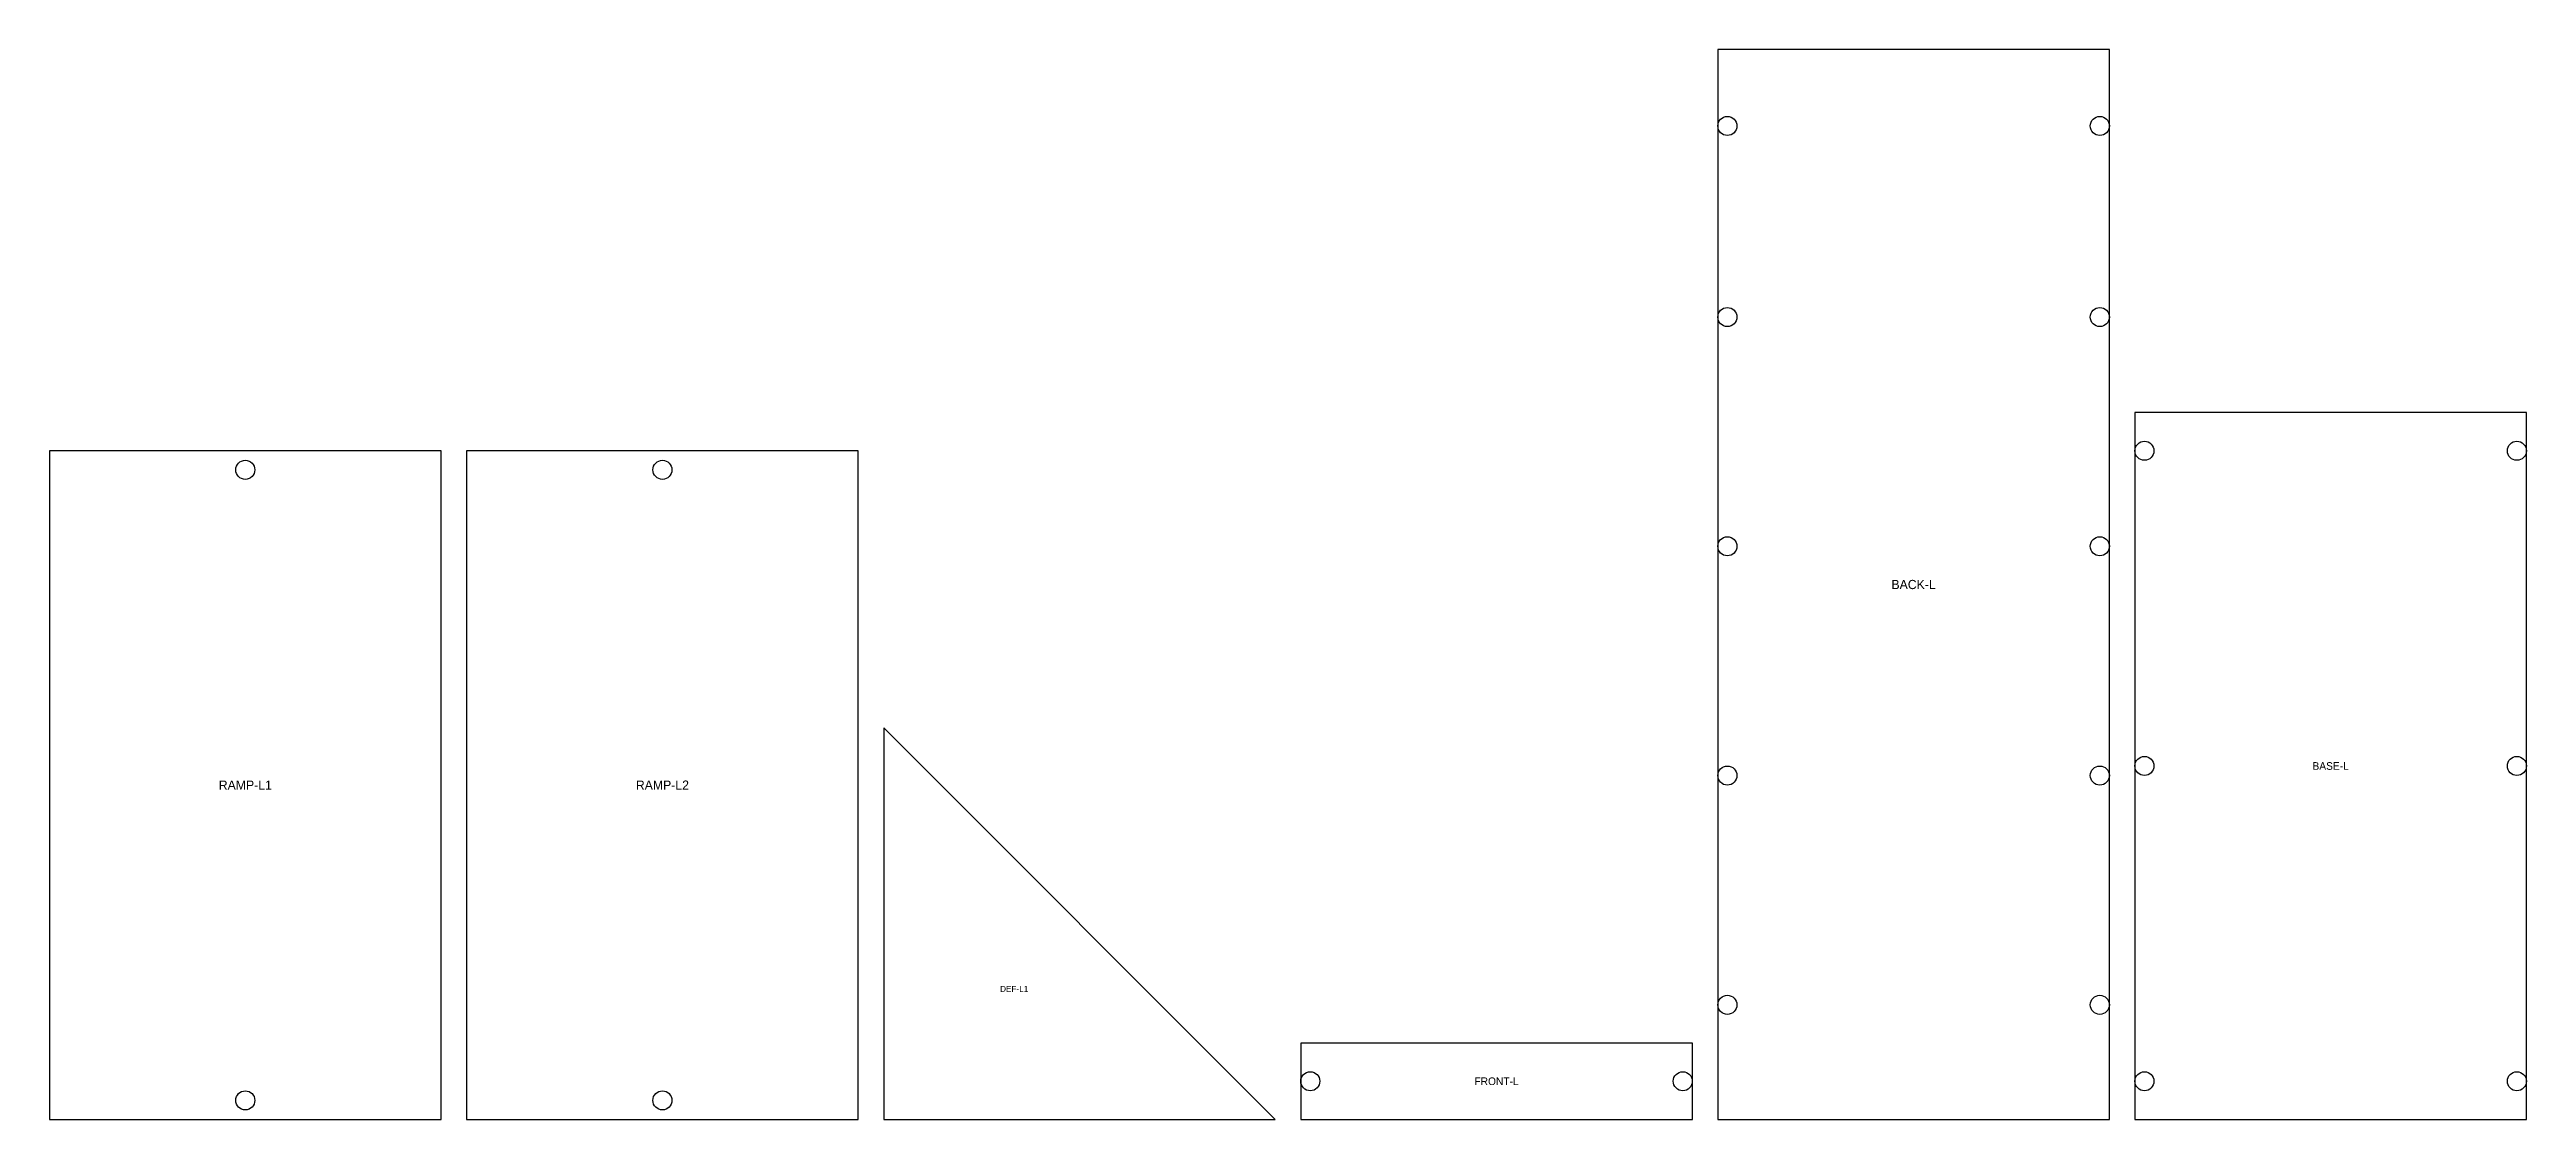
# Model space of a CAD drawing. Header units: millimetres. Extents: x 0 to 1956, y -15 to 1659.
# Drawn here: x 1132 to 1956, y 406 to 762 of the extents above; entities that cross this region are included whole.
import ezdxf
from ezdxf.enums import TextEntityAlignment as Align

# ---------------------------------------------------------------- set-up
doc = ezdxf.new("R2010")
doc.units = ezdxf.units.MM
for name, color, linetype in [('HOLES', 5, 'Continuous'), ('LABEL', 4, 'Continuous'), ('PART', 7, 'Continuous')]:
    doc.layers.add(name, color=color, linetype=linetype)

msp = doc.modelspace()

# ---------------------------------------------------------------- texts
at = {"layer": 'LABEL'}
for s, height, p in [('BACK-L', 3.048, (1752.07, 584.2)), ('RAMP-L1', 3.048, (1197.5, 517.52)), ('RAMP-L2', 3.048, (1336.15, 517.52)), ('BASE-L', 2.54, (1890.71, 523.88)), ('DEF-L1', 2.032, (1453.09, 449.79)), ('FRONT-L', 2.54, (1613.43, 419.1))]:
    msp.add_text(s, height=height, dxfattribs=at).set_placement(p, align=Align.MIDDLE_CENTER)

# ---------------------------------------------------------------- linework, layer by layer
at = {"layer": 'HOLES'}
for centre in [(1690.16, 736.6), (1813.98, 736.6), (1690.16, 673.1), (1813.98, 673.1), (1828.8, 628.65), (1952.62, 628.65), (1197.5, 622.3), (1336.15, 622.3), (1690.16, 596.9), (1813.98, 596.9), (1828.8, 523.88), (1952.62, 523.88), (1690.16, 520.7), (1813.98, 520.7), (1690.16, 444.5), (1813.98, 444.5), (1551.52, 419.1), (1675.34, 419.1), (1828.8, 419.1), (1952.62, 419.1), (1197.5, 412.75), (1336.15, 412.75)]:
    msp.add_circle(centre, 3.17, dxfattribs=at)
at = {"layer": 'PART'}
for points in [[(1686.98, 406.4), (1817.16, 406.4), (1817.16, 762), (1686.98, 762), (1686.98, 406.4)], [(1825.62, 406.4), (1955.8, 406.4), (1955.8, 641.35), (1825.62, 641.35), (1825.62, 406.4)], [(1132.42, 406.4), (1262.59, 406.4), (1262.59, 628.65), (1132.42, 628.65), (1132.42, 406.4)], [(1271.06, 406.4), (1401.23, 406.4), (1401.23, 628.65), (1271.06, 628.65), (1271.06, 406.4)], [(1409.7, 406.4), (1539.88, 406.4), (1409.7, 536.57), (1409.7, 406.4)], [(1548.34, 406.4), (1678.52, 406.4), (1678.52, 431.8), (1548.34, 431.8), (1548.34, 406.4)]]:
    msp.add_lwpolyline(points, close=True, dxfattribs=at)

msp.set_redraw_order([(e.dxf.handle, doc.entitydb.next_handle()) for e in msp.query("TEXT MTEXT ATTDEF DIMENSION ARC_DIMENSION")])  # texts and dimensions are drawn at this point

doc.saveas('drawing.dxf')
